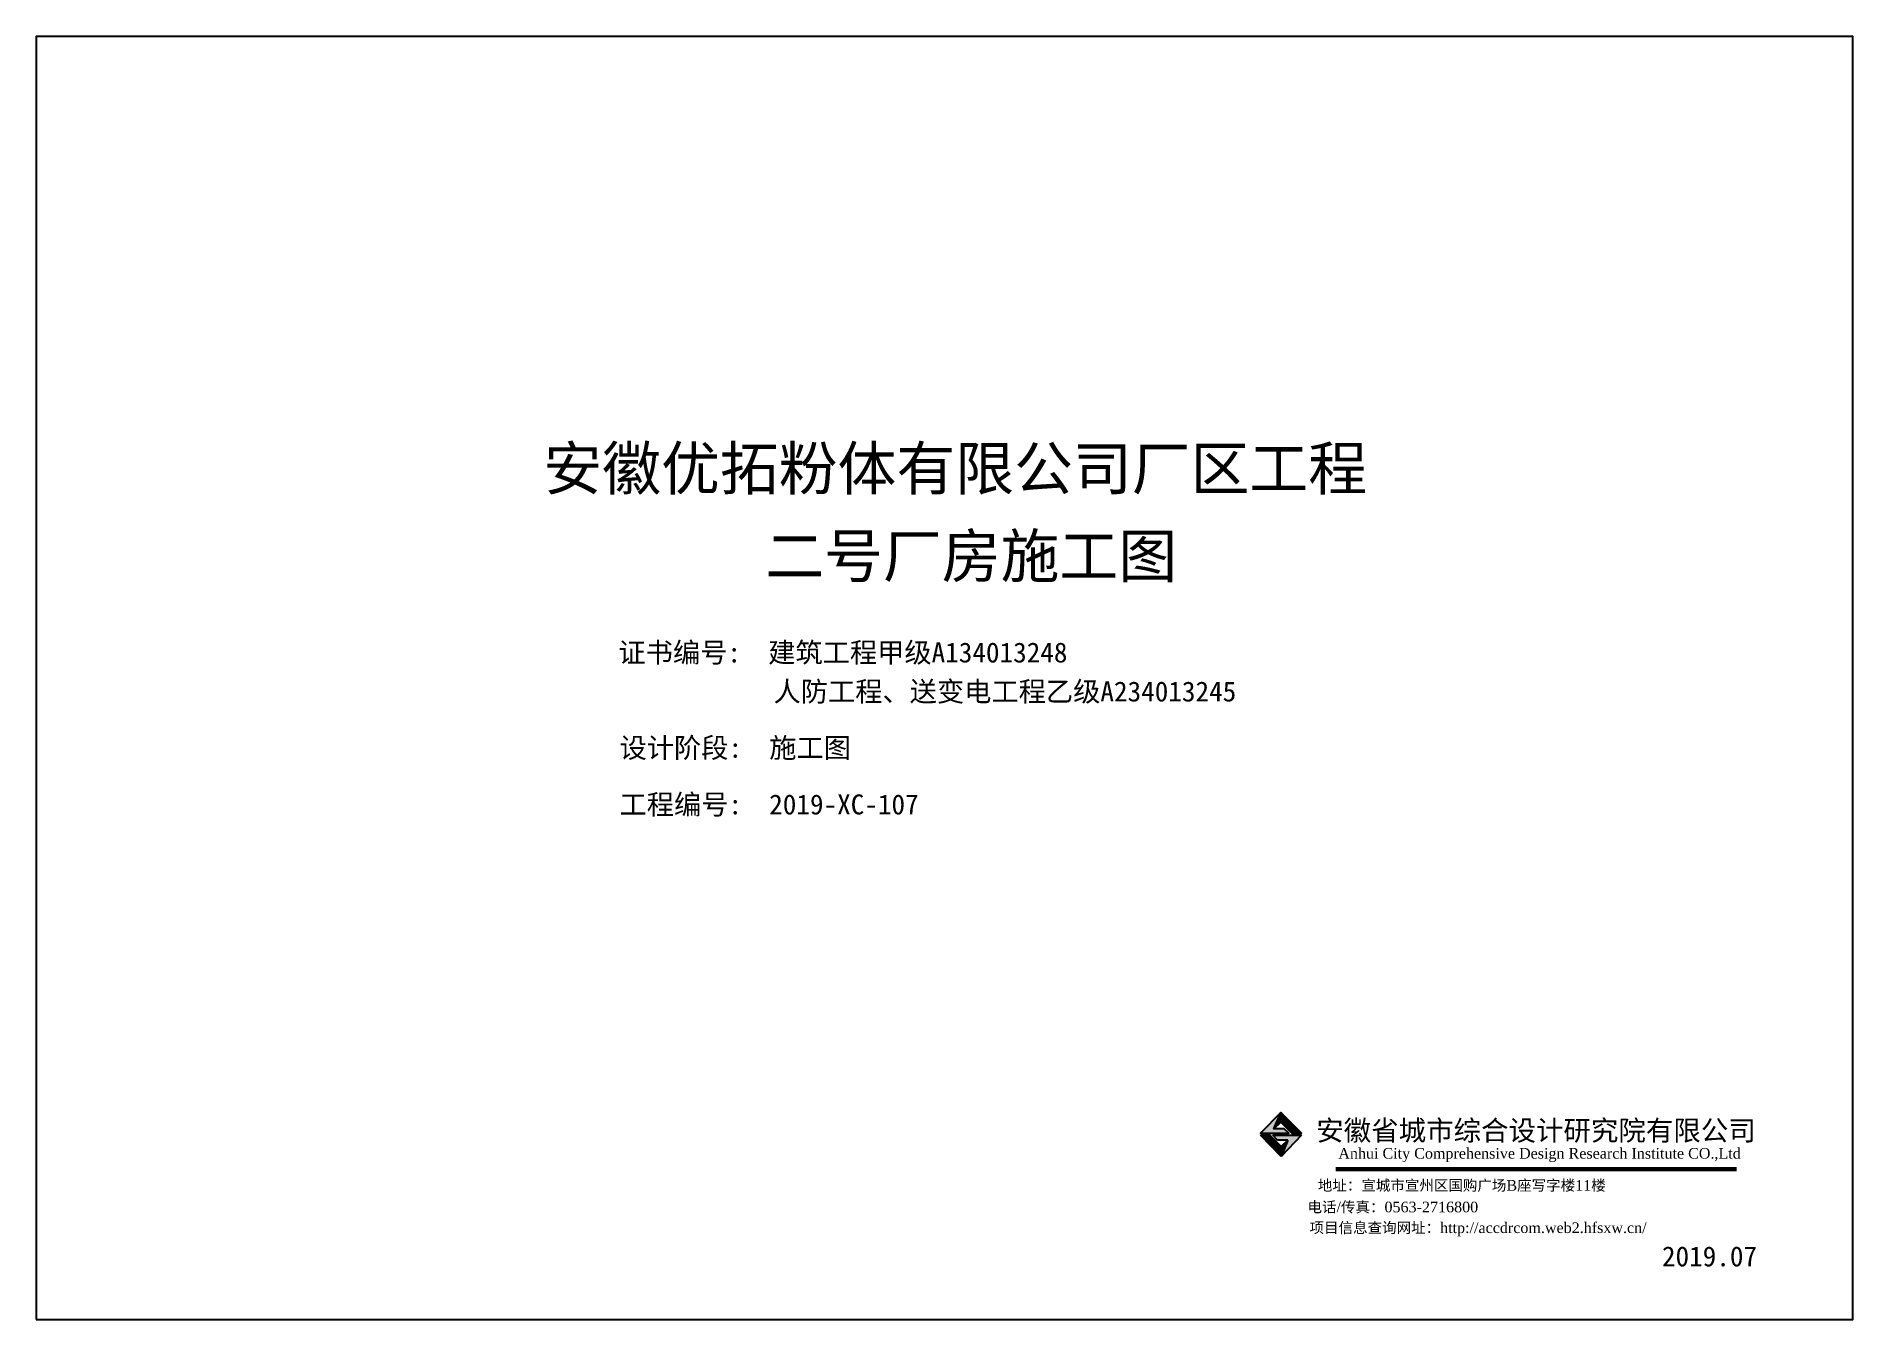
# Model space of a CAD drawing. Extents: x -17471 to 313636, y -71590 to 757901.
# Drawn here: x 0 to 84100, y -71590 to -12190 of the extents above; entities that cross this region are included whole.
import ezdxf
from ezdxf.enums import TextEntityAlignment as Align

# ---------------------------------------------------------------- set-up
doc = ezdxf.new("R2010")
doc.units = 0
doc.header["$LTSCALE"] = 1000
doc.header["$MEASUREMENT"] = 0
for name, color, linetype in [('A_DE_DETAIL_3', 144, 'Continuous'), ('PUB_TEXT', 7, 'Continuous'), ('PUB_TITLE', 4, 'Continuous'), ('图框', 7, 'Continuous'), ('签名', 7, 'Continuous')]:
    doc.layers.add(name, color=color, linetype=linetype)
doc.styles.add('GHF', font='times.ttf')
doc.styles.add('宋体', font='')
doc.styles.get('宋体').set_extended_font_data('SimSun')
pattern_1 = [(0, (-1446272.6704, 595383.938), (2.673579817, 5.347159635), [0, -5.347159635])]

msp = doc.modelspace()

# ---------------------------------------------------------------- texts
at = {"layer": '图框', "style": '宋体'}
for s, height, p in [('安徽优拓粉体有限公司厂区工程', 1997.238, (23478.4, -33186)), ('二号厂房施工图', 1997.24, (33750.6, -37237.8))]:
    msp.add_text(s, height=height, dxfattribs=at).set_placement(p)
at = {"layer": '图框', "color": 4, "style": '宋体'}
for s, height, p in [('证书编号:  建筑工程甲级A134013248 ', 924.647, (26953.6, -41171.1)), ('人防工程、送变电工程乙级A234013245 ', 924.647, (34133.2, -42976.2)), ('设计阶段:  施工图', 924.65, (27001.8, -45583)), ('工程编号:  2019-XC-107', 924.647, (27001.8, -48205.1))]:
    msp.add_text(s, height=height, dxfattribs=at).set_placement(p)
at = {"layer": '图框', "style": '宋体'}
for s, height, p in [('安徽省城市综合设计研究院有限公司', 932.342, (69436.5, -62813.7)), ('2019.07', 924.65, (77471.2, -68668.7))]:
    msp.add_text(s, height=height, dxfattribs=at).set_placement(p, align=Align.MIDDLE)
at = {"layer": '图框', "color": 4, "style": 'GHF'}
for s, p in [('Anhui City Comprehensive Design Research Institute CO.,Ltd', (69601.9, -63957.6)), ('地址：宣城市宣州区国购广场B座写字楼11楼', (66000.9, -65365.3)), ('电话/传真：0563-2716800', (62809.5, -66365.8)), ('项目信息查询网址：http://accdrcom.web2.hfsxw.cn/', (66756.4, -67374.9))]:
    msp.add_text(s, height=492.442, dxfattribs=at).set_placement(p, align=Align.MIDDLE)

# ---------------------------------------------------------------- hatches: boundary and pattern name
msp.add_hatch(color=1).paths.add_polyline_path([(57297.9, -62751.5), (57622.4, -61998.6), (56686.5, -62960.5), (57989.7, -62960.5), (57773.5, -62751.5)])
at = {"layer": 'A_DE_DETAIL_3'}
for color, points in [(41, [(58133.8, -62964.5), (58575, -62964.5), (57622.4, -61998.6)]), (41, [(57108.5, -63057.3), (56675.8, -63057.3), (57635.1, -64031.7)]), (1, [(57257.8, -63054.4), (57470.5, -63277.7), (57952.6, -63277.7), (57635.1, -64031.7), (58575.7, -63054.4)])]:
    msp.add_hatch(color=color, dxfattribs=at).paths.add_polyline_path(points)
at = {"layer": 'PUB_TEXT'}
h = msp.add_hatch(dxfattribs=at)
h.set_pattern_fill('松散材料', color=256, scale=2.851818, style=0)
h.set_pattern_definition(pattern_1)
h.paths.add_polyline_path([(57622.4, -62441.4), (57622.4, -61998.6), (57297.9, -62751.5)])
h = msp.add_hatch(dxfattribs=at)
h.set_pattern_fill('松散材料', color=256, scale=2.851818, style=0)
h.set_pattern_definition(pattern_1)
h.paths.add_polyline_path([(58133.8, -62964.5), (57622.4, -61998.6), (57622.4, -62441.4)])
h = msp.add_hatch(dxfattribs=at)
h.set_pattern_fill('松散材料', color=256, scale=2.851818, style=0)
h.set_pattern_definition(pattern_1)
h.paths.add_polyline_path([(57108.5, -63057.3), (57635.1, -64031.7), (57635.1, -63582.6)])
h.paths.add_polyline_path([(57635.1, -64031.7), (57952.6, -63277.7), (57635.1, -63582.6)])

# ---------------------------------------------------------------- linework, layer by layer
for p, q in [((57297.9, -62751.5), (57622.4, -61998.6)), ((57622.4, -61998.6), (58133.8, -62964.5)), ((57635.1, -64031.7), (56675.8, -63057.3)), ((56675.8, -63057.3), (57108.5, -63057.3)), ((57108.5, -63057.3), (57635.1, -64031.7)), ((57257.8, -63054.4), (58575.7, -63054.4)), ((57470.5, -63277.7), (57257.8, -63054.4)), ((58575.7, -63054.4), (57635.1, -64031.7)), ((57952.6, -63277.7), (57470.5, -63277.7)), ((57952.6, -63277.7), (57635.1, -64031.7))]:
    msp.add_line(p, q)
for p, q in [((57635.1, -63582.6), (57108.5, -63057.3)), ((57635.1, -63582.6), (57952.6, -63277.7)), ((57635.1, -64031.7), (57635.1, -63582.6))]:
    msp.add_line(p, q, dxfattribs=at)
for points in [[(57773.5, -62751.5), (57297.9, -62751.5), (57622.4, -62441.4), (58133.8, -62964.5), (58575, -62964.5), (57622.4, -61998.6), (56686.5, -62960.5), (57989.7, -62960.5), (57773.5, -62751.5)], [(57622.4, -61998.6), (57622.4, -62441.4)]]:
    msp.add_lwpolyline(points, dxfattribs=at)
at = {"layer": 'PUB_TITLE'}
msp.add_lwpolyline([(0, -71590.1), (84100, -71590.1), (84100, -12190.1), (0, -12190.1)], close=True, dxfattribs=at)
at = {"layer": '签名', "const_width": 203.2}
msp.add_lwpolyline([(60158, -64626.6), (78735.9, -64626.6)], dxfattribs=at)

msp.set_redraw_order([(e.dxf.handle, doc.entitydb.next_handle()) for e in msp.query("TEXT MTEXT ATTDEF DIMENSION ARC_DIMENSION")])  # texts and dimensions are drawn at this point

doc.saveas('drawing.dxf')
